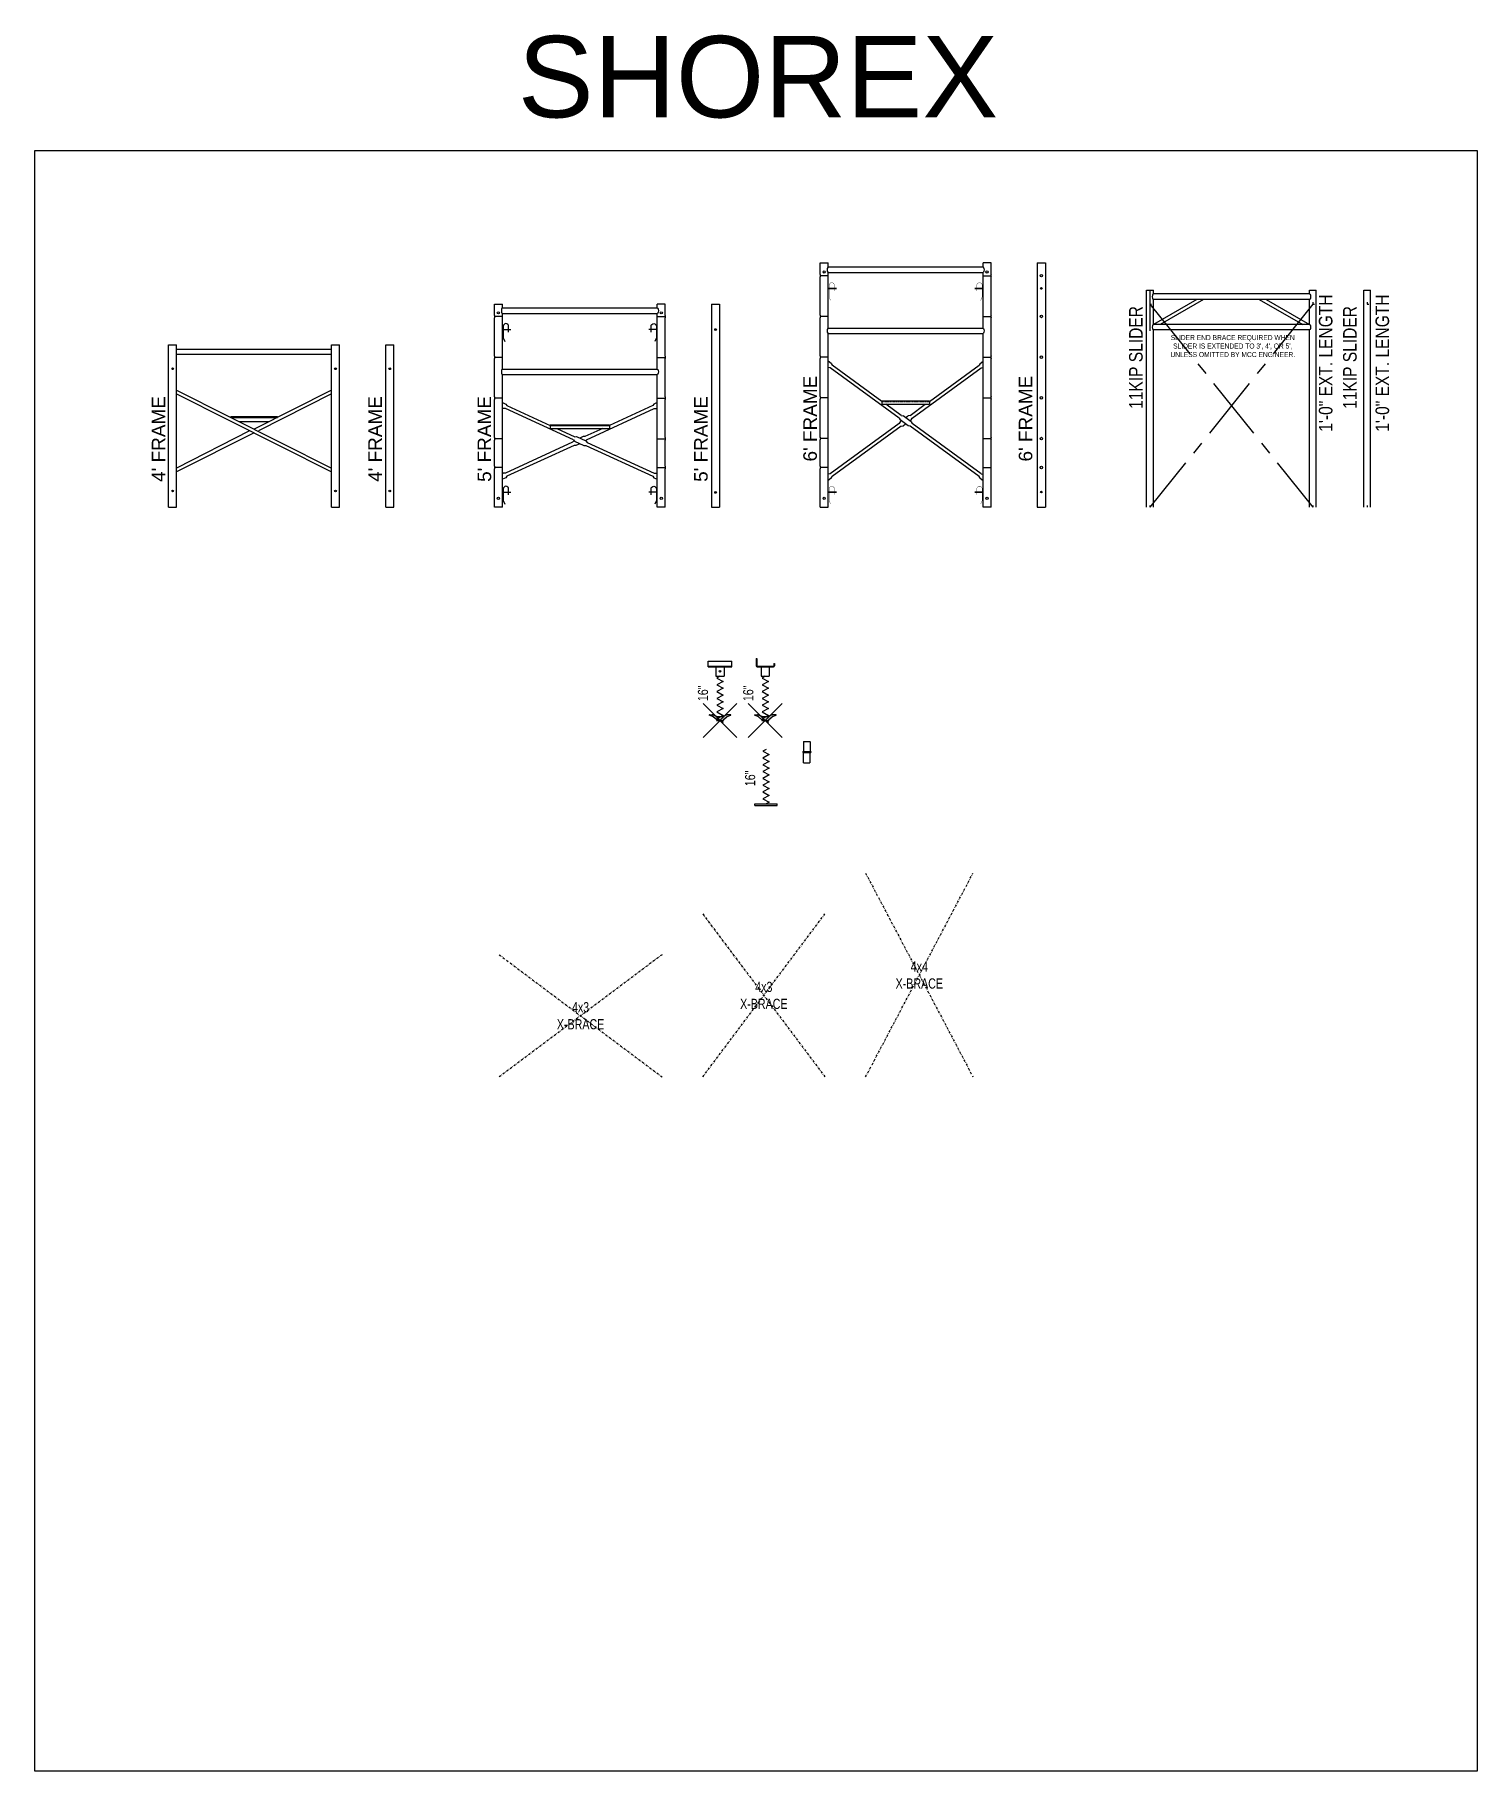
# Model space of a CAD drawing. Header units: inches. Extents: x 2832 to 8547, y -592 to 860.
# Drawn here: x 6928 to 7353, y 348 to 860 of the extents above; entities that cross this region are included whole.
import ezdxf

# ---------------------------------------------------------------- set-up
doc = ezdxf.new("R2010")
doc.units = ezdxf.units.IN
doc.header["$LTSCALE"] = 5
doc.header["$MEASUREMENT"] = 0
doc.header["$PDMODE"] = 3
doc.header["$PDSIZE"] = 5
for name, pattern in [('CENTER', [2, 1.25, -0.25, 0.25, -0.25]), ('DASHDOT', [1, 0.5, -0.25, 0, -0.25]), ('HIDDEN', [0.375, 0.25, -0.125])]:
    doc.linetypes.add(name, pattern=pattern)
doc.layers.add('BlueHidden', color=5, linetype='HIDDEN')
doc.layers.add('FORM', color=5, linetype='Continuous')
doc.layers.add('PAPER', color=50, linetype='Continuous', plot=False)
doc.styles.add('ARIAL Variable', font='arial.ttf', dxfattribs={"width": 0.75})
doc.styles.add('S', font='arial.ttf', dxfattribs={"height": 2})
doc.styles.add('VBA_txt', font='arial.ttf', dxfattribs={"height": 2})
doc.styles.add('VBA_txt_narrow', font='ARIALN.TTF', dxfattribs={"height": 2})
doc.dimstyles.new('outlines', dxfattribs={"dimscale": 0, "dimtxt": 2, "dimasz": 1.5, "dimexe": 1, "dimexo": 1, "dimgap": 0, "dimtad": 0, "dimdec": 4, "dimrnd": 0.125, "dimzin": 3, "dimdsep": 46, "dimlunit": 4, "dimtxsty": 'S', "dimblk": 'ARCHTICK', "dimcen": 0.0625, "dimclrd": 154, "dimclre": 153, "dimclrt": 154, "dimadec": 0, "dimazin": 0, "dimtfac": 1, "dimtdec": 4, "dimtofl": 0, "dimtmove": 0, "dimatfit": 3, "dimfxl": 1, "dimtolj": 1, "dimtzin": 0, "dimarcsym": 0})
doc.dimstyles.new('OUTLINES ANNO', dxfattribs={"dimtxt": 0.125, "dimasz": 0.125, "dimexe": 0.0625, "dimexo": 0.0625, "dimgap": 0, "dimtad": 0, "dimdec": 4, "dimrnd": 0.125, "dimzin": 3, "dimdsep": 46, "dimlunit": 4, "dimtxsty": 'ARIAL Variable', "dimblk": 'ARCHTICK', "dimcen": 0.03125, "dimclrd": 154, "dimclre": 153, "dimclrt": 154, "dimadec": 0, "dimazin": 0, "dimtfac": 1, "dimtdec": 4, "dimtofl": 0, "dimtmove": 0, "dimatfit": 3, "dimfxl": 1, "dimtolj": 1, "dimtzin": 0, "dimarcsym": 0})
doc.dimstyles.new('VBA_Dimstyle', dxfattribs={"dimtxt": 2, "dimasz": 1.5, "dimexe": 1, "dimexo": 1, "dimgap": 1, "dimtad": 0, "dimdec": 4, "dimrnd": 0.125, "dimzin": 3, "dimdsep": 46, "dimlunit": 4, "dimtxsty": 'VBA_txt', "dimblk": 'ARCHTICK', "dimcen": 0.09, "dimdle": 1, "dimclrd": 151, "dimclre": 150, "dimclrt": 150, "dimadec": 0, "dimazin": 0, "dimtfac": 1, "dimtdec": 4, "dimtofl": 0, "dimtmove": 0, "dimatfit": 3, "dimfxl": 1, "dimfrac": 1, "dimtolj": 1, "dimtzin": 0, "dimarcsym": 0})

msp = doc.modelspace()

# ---------------------------------------------------------------- texts
at = {"layer": 'BlueHidden', "linetype": 'ByBlock', "insert": (7070.40032, 859.61933), "char_height": 24, "attachment_point": 1, "style": 'VBA_txt'}
msp.add_mtext_dynamic_manual_height_columns('{\\C2;SHOREX}', width=120.3082356, gutter_width=10, heights=[0], dxfattribs=at)

# ---------------------------------------------------------------- blocks, each defined once
blk = doc.blocks.new('VBA_4FT_FRAME_11K_FV')
at = {"ltscale": 0.25}
for p, q in [((-1.19, 0), (-1.19, 47.88)), ((-1.19, 47.88), (1.19, 47.88)), ((1.19, 0), (1.19, 47.88)), ((1.19, 46.62), (46.81, 46.62)), ((46.81, 0), (46.81, 47.88)), ((46.81, 47.88), (49.19, 47.88)), ((49.19, 0), (49.19, 47.88)), ((1.19, 45.12), (46.81, 45.12)), ((1.19, 34.54), (46.81, 11.54)), ((1.19, 33.46), (46.81, 10.46)), ((46.81, 34.54), (24, 23.04)), ((46.81, 33.46), (25.35, 22.5)), ((17.13, 26.75), (30.87, 26.75)), ((17.13, 26.75), (17.13, 26.5)), ((17.13, 26.5), (30.87, 26.5)), ((30.87, 26.75), (30.87, 26.5)), ((22.65, 22.5), (1.19, 11.54)), ((24, 21.96), (1.19, 10.46)), ((19.61, 25.25), (28.39, 25.25)), ((-1.19, 0), (1.19, 0)), ((46.81, 0), (49.19, 0))]:
    blk.add_line(p, q, dxfattribs=at)
for centre in [(0, 40.81), (48, 40.81), (0, 4.81), (48, 4.81)]:
    blk.add_circle(centre, 0.25, dxfattribs=at)
at = {"insert": (-6.15, 7.5), "char_height": 4, "width": 48.25, "attachment_point": 1, "rotation": 90, "style": 'VBA_txt'}
blk.add_mtext("4' FRAME", dxfattribs=at)
blk = doc.blocks.new('VBA_4FT_FRAME_11K_SV')
at = {"ltscale": 0.25}
for p, q in [((-1.19, 0), (-1.19, 47.88)), ((-1.19, 47.88), (1.19, 47.88)), ((1.19, 0), (1.19, 47.88)), ((-1.19, 0), (1.19, 0))]:
    blk.add_line(p, q, dxfattribs=at)
for centre in [(0, 40.81), (0, 4.81)]:
    blk.add_circle(centre, 0.25, dxfattribs=at)
at = {"insert": (-6.34, 7.5), "char_height": 4, "width": 48.25, "attachment_point": 1, "rotation": 90, "style": 'VBA_txt'}
blk.add_mtext("4' FRAME", dxfattribs=at)
blk = doc.blocks.new('VBA_5FT_FRAME_11K_FV')
at = {"color": 0}
for p, q in [((-1.19, 59.87), (1.19, 59.87)), ((-1.19, 56.56), (-1.19, 59.87)), ((1.19, 58.75), (1.19, 59.87)), ((1.19, 58.75), (46.81, 58.75)), ((1.19, 57.12), (46.81, 57.12)), ((1.19, 40.75), (1.19, 57.12)), ((46.81, 58.75), (46.81, 59.87)), ((49.19, 59.87), (46.81, 59.87)), ((46.81, 40.75), (46.81, 57.12)), ((49.19, 56.56), (49.19, 59.87)), ((-1.19, 44.56), (-1.19, 55.81)), ((1.19, 56.19), (-1.13, 56.19)), ((46.81, 56.19), (49.13, 56.19)), ((49.19, 44.56), (49.19, 55.81)), ((-1.19, 32.56), (-1.19, 43.81)), ((1.19, 44.19), (-1.13, 44.19)), ((46.81, 44.19), (49.13, 44.19)), ((49.19, 32.56), (49.19, 43.81)), ((1.19, 40.75), (46.81, 40.75)), ((1.19, 39.12), (46.81, 39.12)), ((1.19, 0), (1.19, 39.12)), ((46.81, 0), (46.81, 39.12)), ((-1.19, 20.56), (-1.19, 31.81)), ((1.19, 32.19), (-1.13, 32.19)), ((46.81, 32.19), (49.13, 32.19)), ((49.19, 20.56), (49.19, 31.81)), ((15.28, 24.26), (15.28, 23.26)), ((15.28, 24.26), (32.72, 24.26)), ((15.28, 24.14), (32.72, 24.14)), ((15.28, 23.26), (32.72, 23.26)), ((32.72, 24.26), (32.72, 23.26)), ((-1.19, 12.13), (-1.19, 19.81)), ((1.19, 20.19), (-1.13, 20.19)), ((46.81, 20.19), (49.13, 20.19)), ((49.19, 12.13), (49.19, 19.81)), ((-1.19, 0), (-1.19, 11.38)), ((1.19, 11.75), (-1.13, 11.75)), ((46.81, 11.75), (49.13, 11.75)), ((49.19, 0), (49.19, 11.38)), ((1.19, 0), (-1.19, 0)), ((49.19, 0), (46.81, 0))]:
    blk.add_line(p, q, dxfattribs=at)
for points in [[(1.19, 52.44), (3.69, 52.44)], [(46.81, 52.44), (44.31, 52.44)], [(1.19, 30.9), (2.18, 30.44), (2.53, 30.01), (15.28, 24.14)], [(46.81, 30.9), (45.82, 30.44), (45.47, 30.01), (32.72, 24.14)], [(22.09, 19.9), (2.11, 29.1), (1.55, 29.08), (1.19, 29.25)], [(25.7, 19.62), (25.93, 19.91), (45.89, 29.1), (46.45, 29.08), (46.81, 29.25)], [(17.18, 23.26), (22.5, 20.81), (23.06, 20.83), (25.79, 19.58), (26.14, 19.14), (45.89, 10.05), (46.45, 10.07), (46.81, 9.9)], [(30.82, 23.26), (25.51, 20.82), (24.96, 20.84), (24, 20.4)], [(22.31, 19.62), (22.23, 19.59), (21.88, 19.15), (2.11, 10.05), (1.55, 10.07), (1.19, 9.9)], [(24, 18.75), (22.86, 18.22), (22.3, 18.24), (2.53, 9.14), (2.18, 8.71), (1.19, 8.25)], [(22.09, 19.9), (22.44, 19.47), (25.16, 18.21), (25.72, 18.23), (45.47, 9.14), (45.82, 8.71), (46.81, 8.25)], [(1.19, 4.5), (3.69, 4.5)], [(46.81, 4.5), (44.31, 4.5)]]:
    blk.add_lwpolyline(points, dxfattribs=at)
for points in [[(3.02, 51.63), (3.02, 53.34, 1), (1.44, 53.34), (1.44, 49.94), (1.88, 48.89)], [(44.98, 51.63), (44.98, 53.34, -1), (46.56, 53.34), (46.56, 49.94), (46.12, 48.89)], [(3.02, 3.69), (3.02, 5.4, 1), (1.44, 5.4), (1.44, 2), (1.88, 0.95)], [(44.98, 3.69), (44.98, 5.4, -1), (46.56, 5.4), (46.56, 2), (46.12, 0.95)]]:
    blk.add_lwpolyline(points, format="xyb", dxfattribs=at)
for centre in [(-0.01, 57.31), (47.99, 57.31), (-0.01, 2.62), (47.99, 2.62)]:
    blk.add_circle(centre, 0.335, dxfattribs=at)
at = {"color": 0, "extrusion": (0, 0, -1)}
for centre, major_axis, ratio in [((-1.19, 56.19), (0, 0.375), 0.162041), ((46.81, 57.94), (0, 0.812), 0.395661), ((-1.19, 44.19), (0, 0.375), 0.162041), ((46.81, 39.94), (0, 0.812), 0.395661), ((-1.19, 32.19), (0, 0.375), 0.162041), ((-1.19, 20.19), (0, 0.375), 0.162041), ((-1.19, 11.75), (0, 0.375), 0.162041)]:
    blk.add_ellipse(centre, major_axis=major_axis, ratio=ratio, start_param=0, end_param=3.141593, dxfattribs=at)
at = {"color": 0}
for centre, major_axis, ratio in [((1.19, 57.94), (0, 0.812), 0.395661), ((49.19, 56.19), (0, 0.375), 0.162041), ((49.19, 44.19), (0, 0.375), 0.162041), ((1.19, 39.94), (0, 0.812), 0.395661), ((49.19, 32.19), (0, 0.375), 0.162041), ((49.19, 20.19), (0, 0.375), 0.162041), ((49.19, 11.75), (0, 0.375), 0.162041)]:
    blk.add_ellipse(centre, major_axis=major_axis, ratio=ratio, start_param=0, end_param=3.141593, dxfattribs=at)
at = {"color": 0, "insert": (-6.13, 7.5), "char_height": 4, "width": 48.25, "attachment_point": 1, "rotation": 90, "style": 'VBA_txt'}
blk.add_mtext("5' FRAME", dxfattribs=at)
blk = doc.blocks.new('VBA_5FT_FRAME_11K_SV')
at = {"color": 0, "ltscale": 0.25}
for p, q in [((-1.19, 59.88), (-1.19, 0)), ((-1.19, 59.88), (1.19, 59.88)), ((1.19, 59.88), (1.19, 0)), ((-1.19, 0), (1.19, 0))]:
    blk.add_line(p, q, dxfattribs=at)
for centre in [(0, 52.38), (0, 4.38)]:
    blk.add_circle(centre, 0.25, dxfattribs=at)
at = {"color": 0, "insert": (-6.34, 7.5), "char_height": 4, "width": 48.25, "attachment_point": 1, "rotation": 90, "style": 'VBA_txt'}
blk.add_mtext("5' FRAME", dxfattribs=at)
blk = doc.blocks.new('VBA_6FT_FRAME_11K_FV')
at = {"color": 0}
for p, q in [((-1.19, 68.62), (-1.19, 72)), ((-1.19, 72), (1.19, 72)), ((1.19, 70.81), (1.19, 72)), ((46.81, 70.81), (46.81, 72)), ((49.19, 72), (46.81, 72)), ((49.19, 68.62), (49.19, 72)), ((-1.19, 56.62), (-1.19, 67.87)), ((1.19, 68.25), (-1.13, 68.25)), ((1.19, 70.81), (46.81, 70.81)), ((1.19, 52.81), (1.19, 69.19)), ((1.19, 69.19), (46.81, 69.19)), ((46.81, 52.81), (46.81, 69.19)), ((46.81, 68.25), (49.13, 68.25)), ((49.19, 56.62), (49.19, 67.87)), ((-1.19, 44.62), (-1.19, 55.87)), ((1.19, 56.25), (-1.13, 56.25)), ((1.19, 52.81), (46.81, 52.81)), ((1.19, 0), (1.19, 51.19)), ((1.19, 51.19), (46.81, 51.19)), ((46.81, 56.25), (49.13, 56.25)), ((46.81, 0), (46.81, 51.19)), ((49.19, 44.62), (49.19, 55.87)), ((-1.19, 32.62), (-1.19, 43.87)), ((1.19, 44.25), (-1.13, 44.25)), ((2.07, 42.42), (1.19, 43.06)), ((1.74, 41.11), (1.19, 41.2)), ((22.09, 26.27), (1.74, 41.11)), ((2.07, 42.42), (2.33, 41.92)), ((17, 31.22), (2.33, 41.92)), ((25.91, 26.27), (46.26, 41.11)), ((31, 31.22), (45.67, 41.92)), ((45.93, 42.42), (45.67, 41.92)), ((45.93, 42.42), (46.81, 43.06)), ((46.26, 41.11), (46.81, 41.2)), ((46.81, 44.25), (49.13, 44.25)), ((49.19, 32.62), (49.19, 43.87)), ((-1.19, 20.62), (-1.19, 31.87)), ((1.19, 32.25), (-1.13, 32.25)), ((17, 31.35), (17, 30.35)), ((17, 31.35), (31, 31.35)), ((31, 31.35), (31, 30.35)), ((46.81, 32.25), (49.13, 32.25)), ((49.19, 20.62), (49.19, 31.87)), ((17, 30.35), (31, 30.35)), ((22.68, 27.08), (18.2, 30.35)), ((22.09, 26.27), (22.35, 25.78)), ((24.77, 24.01), (22.35, 25.78)), ((22.68, 27.08), (23.23, 26.99)), ((25.65, 25.22), (23.23, 26.99)), ((24, 26.43), (24.77, 26.99)), ((25.32, 27.08), (24.77, 26.99)), ((25.27, 25.5), (25.65, 25.78)), ((25.32, 27.08), (29.8, 30.35)), ((25.65, 25.78), (25.91, 26.27)), ((22.09, 24.73), (1.74, 9.89)), ((22.68, 23.92), (2.33, 9.08)), ((22.35, 25.22), (22.09, 24.73)), ((22.35, 25.22), (22.73, 25.5)), ((22.68, 23.92), (23.23, 24.01)), ((23.23, 24.01), (24, 24.57)), ((25.32, 23.92), (24.77, 24.01)), ((45.67, 9.08), (25.32, 23.92)), ((25.65, 25.22), (25.91, 24.73)), ((46.26, 9.89), (25.91, 24.73)), ((-1.19, 12.12), (-1.19, 19.87)), ((1.19, 20.25), (-1.13, 20.25)), ((46.81, 20.25), (49.13, 20.25)), ((49.19, 12.12), (49.19, 19.87)), ((-1.19, 0), (-1.19, 11.37)), ((1.19, 11.75), (-1.13, 11.75)), ((46.81, 11.75), (49.13, 11.75)), ((49.19, 0), (49.19, 11.37)), ((1.74, 9.89), (1.19, 9.8)), ((2.07, 8.58), (1.19, 7.94)), ((2.07, 8.58), (2.33, 9.08)), ((45.93, 8.58), (45.67, 9.08)), ((45.93, 8.58), (46.81, 7.94)), ((46.26, 9.89), (46.81, 9.8)), ((-1.19, 0), (1.19, 0)), ((49.19, 0), (46.81, 0))]:
    blk.add_line(p, q, dxfattribs=at)
at = {"color": 0, "linetype": 'HIDDEN', "ltscale": 0.25}
blk.add_line((17, 31.22), (31, 31.22), dxfattribs=at)
at = {"color": 0, "const_width": 0.5}
for points in [[(1.19, 64.5), (3.69, 64.5)], [(46.81, 64.5), (44.31, 64.5)], [(1.19, 4.5), (3.69, 4.5)], [(46.81, 4.5), (44.31, 4.5)]]:
    blk.add_lwpolyline(points, dxfattribs=at)
at = {"color": 0, "const_width": 0.1}
for points in [[(3.02, 63.69), (3.02, 65.4, 1), (1.44, 65.4), (1.44, 62), (1.88, 60.95)], [(44.98, 63.69), (44.98, 65.4, -1), (46.56, 65.4), (46.56, 62), (46.12, 60.95)], [(3.02, 3.69), (3.02, 5.4, 1), (1.44, 5.4), (1.44, 2), (1.88, 0.95)], [(44.98, 3.69), (44.98, 5.4, -1), (46.56, 5.4), (46.56, 2), (46.12, 0.95)]]:
    blk.add_lwpolyline(points, format="xyb", dxfattribs=at)
at = {"color": 0}
for centre in [(-0.01, 69.37), (47.99, 69.37), (-0.01, 2.62), (47.99, 2.62)]:
    blk.add_circle(centre, 0.335, dxfattribs=at)
at = {"color": 0, "extrusion": (0, 0, -1)}
for centre, major_axis, ratio in [((-1.19, 68.25), (0, 0.375), 0.162041), ((46.81, 70), (0, 0.812), 0.395661), ((-1.19, 56.25), (0, 0.375), 0.162041), ((46.81, 52), (0, 0.812), 0.395661), ((-1.19, 44.25), (0, 0.375), 0.162041), ((-1.19, 32.25), (0, 0.375), 0.162041), ((-1.19, 20.25), (0, 0.375), 0.162041), ((-1.19, 11.75), (0, 0.375), 0.162041)]:
    blk.add_ellipse(centre, major_axis=major_axis, ratio=ratio, start_param=0, end_param=3.141593, dxfattribs=at)
at = {"color": 0}
for centre, major_axis, ratio, start_param, end_param in [((1.19, 70), (0, 0.812), 0.395661, 0, 3.141593), ((49.19, 68.25), (0, 0.375), 0.162041, 0, 3.141593), ((49.19, 56.25), (0, 0.375), 0.162041, 0, 3.141593), ((1.19, 52), (0, 0.812), 0.395661, 0, 3.141593), ((49.19, 44.25), (0, 0.375), 0.162041, 0, 3.141593), ((49.19, 32.25), (0, 0.375), 0.162041, 0, 3.141593), ((49.19, 20.25), (0, 0.375), 0.162041, 0, 3.141593), ((49.19, 11.75), (0, -0.375), 0.162041, 3.141593, 6.283185)]:
    blk.add_ellipse(centre, major_axis=major_axis, ratio=ratio, start_param=start_param, end_param=end_param, dxfattribs=at)
at = {"color": 0, "insert": (-6.15, 13.5), "char_height": 4, "width": 48.25, "attachment_point": 1, "rotation": 90, "style": 'VBA_txt'}
blk.add_mtext("6' FRAME", dxfattribs=at)
blk = doc.blocks.new('VBA_6FT_FRAME_11K_SV')
at = {"ltscale": 0.25}
h = blk.add_hatch(color=0, dxfattribs=at)
edge = h.paths.add_edge_path()
edge.add_arc((0, 64.5), 0.25, 0, 360)
h = blk.add_hatch(color=0, dxfattribs=at)
edge = h.paths.add_edge_path()
edge.add_arc((0, 4.5), 0.25, 0, 360)
at = {"color": 0, "ltscale": 0.25}
for p, q in [((-1.19, 72), (-1.19, 0)), ((-1.19, 72), (1.19, 72)), ((1.19, 72), (1.19, 0)), ((-1.19, 0), (1.19, 0))]:
    blk.add_line(p, q, dxfattribs=at)
for centre, radius in [((0, 68.25), 0.375), ((0, 64.5), 0.25), ((0, 56.25), 0.375), ((0, 44.25), 0.375), ((0, 32.25), 0.375), ((0, 20.25), 0.375), ((0, 11.75), 0.375), ((0, 4.5), 0.25)]:
    blk.add_circle(centre, radius, dxfattribs=at)
at = {"color": 0, "insert": (-6.67, 13.5), "char_height": 4, "width": 48.25, "attachment_point": 1, "rotation": 90, "style": 'VBA_txt'}
blk.add_mtext("6' FRAME", dxfattribs=at)
blk = doc.blocks.new('*D730')
at = {"layer": 'DEFPOINTS', "color": 0, "transparency": 16777216}
for p in [(-8.79, 12), (0, 12), (0, -52)]:
    blk.add_point(p, dxfattribs=at)
at = {"layer": 'PAPER', "color": 2, "transparency": 16777216, "insert": (-8.79, -19.54), "char_height": 0.0625, "attachment_point": 5, "rotation": 90, "style": 'ARIAL Variable'}
blk.add_mtext('\\A1;{\\H0.1875x;5\'-4"}', dxfattribs=at)
blk = doc.blocks.new('_None')
blk = doc.blocks.new('*D749')
at = {"layer": 'DEFPOINTS', "color": 0, "transparency": 16777216}
for p in [(-1, 12), (50.52, 12), (0, 0)]:
    blk.add_point(p, dxfattribs=at)
at = {"layer": 'PAPER', "transparency": 16777216, "insert": (50.52, 6), "char_height": 2, "attachment_point": 5, "rotation": 90, "style": 'ARIAL Variable'}
blk.add_mtext('\\A1;{\\H0.0078125x;\\W0.55;1\'-0"\\H24x; }', dxfattribs=at)
blk = doc.blocks.new('*D751')
at = {"layer": 'DEFPOINTS', "color": 0, "transparency": 16777216}
for p in [(1, 12), (0, 0), (1.64, 0)]:
    blk.add_point(p, dxfattribs=at)
at = {"layer": 'PAPER', "color": 2, "transparency": 16777216, "insert": (1.64, 6), "char_height": 0.125, "attachment_point": 5, "rotation": 90, "style": 'ARIAL Variable'}
blk.add_mtext('\\A1;1\'-0"', dxfattribs=at)
blk = doc.blocks.new('_ARCHTICK')
at = {"color": 0, "linetype": 'ByBlock', "ltscale": 0.25, "const_width": 0.15}
blk.add_lwpolyline([(-0.5, -0.5), (0.5, 0.5)], dxfattribs=at)
blk = doc.blocks.new('VBA_FRAME_COUPLER')
at = {"color": 0, "ltscale": 0.25}
for p, q in [((-1.1875, 0.25), (1.1875, 0.25)), ((-1.1875, 0.25), (-1.1875, 0)), ((-1.1875, 0), (1.1875, 0)), ((1.1875, 0.25), (1.1875, 0))]:
    blk.add_line(p, q, dxfattribs=at)
at = {"color": 7, "linetype": 'HIDDEN', "ltscale": 0.1}
for p, q in [((-1, 3.25), (1, 3.25)), ((-1, 3.25), (-1, 0.25)), ((1, 3.25), (1, 0.25)), ((-1, -3), (-1, 0)), ((-1, -3), (1, -3)), ((1, -3), (1, 0))]:
    blk.add_line(p, q, dxfattribs=at)
blk = doc.blocks.new('*D781')
at = {"layer": 'DEFPOINTS', "color": 0, "transparency": 16777216}
for p in [(0, 0), (-4.69, 0), (0, -16)]:
    blk.add_point(p, dxfattribs=at)
at = {"color": 5, "transparency": 16777216, "insert": (-4.69, -8), "char_height": 2, "attachment_point": 5, "rotation": 90, "style": 'VBA_txt'}
blk.add_mtext('\\A1;{\\H1.5x;\\W0.75;16"}', dxfattribs=at)
blk = doc.blocks.new('*U746')
at = {"color": 0, "linetype": 'DASHDOT', "ltscale": 0.25}
for points in [[(0, 0), (36, 48)], [(0, 48), (36, 0)]]:
    blk.add_lwpolyline(points, dxfattribs=at)
at = {"color": 0, "transparency": 33554585, "insert": (18, 24), "char_height": 3, "attachment_point": 5, "style": 'ARIAL Variable'}
blk.add_mtext_dynamic_manual_height_columns('4x3\\PX-BRACE', width=19.77, gutter_width=0.625, heights=[0], dxfattribs=at)
blk = doc.blocks.new('*U747')
at = {"color": 0, "linetype": 'DASHDOT', "ltscale": 0.25}
for points in [[(0, 0), (31.625, 60)], [(0, 60), (31.625, 0)]]:
    blk.add_lwpolyline(points, dxfattribs=at)
at = {"color": 0, "transparency": 33554585, "insert": (15.8125, 30), "char_height": 3, "attachment_point": 5, "style": 'ARIAL Variable'}
blk.add_mtext_dynamic_manual_height_columns('4x4\\PX-BRACE', width=19.770044, gutter_width=0.625, heights=[0], dxfattribs=at)
blk = doc.blocks.new('*U783')
at = {"color": 0, "linetype": 'DASHDOT', "ltscale": 0.25}
for p, q in [((48, 36), (0, 0)), ((0, 36), (48, 0))]:
    blk.add_line(p, q, dxfattribs=at)
at = {"color": 0, "transparency": 33554585, "insert": (24, 18), "char_height": 3, "attachment_point": 5, "style": 'ARIAL Variable'}
blk.add_mtext_dynamic_manual_height_columns('4x3\\PX-BRACE', width=19.77, gutter_width=0.625, heights=[0], dxfattribs=at)
blk = doc.blocks.new('*D761')
at = {"layer": 'DEFPOINTS', "color": 0, "transparency": 16777216}
for p in [(-3.5, 16.01), (-1.02, 0), (-5, 0)]:
    blk.add_point(p, dxfattribs=at)
at = {"color": 5, "transparency": 16777216, "insert": (-5, 8.01), "char_height": 2, "attachment_point": 5, "rotation": 90, "style": 'VBA_txt'}
blk.add_mtext('\\A1;{\\H1.5x;\\W0.75;16"}', dxfattribs=at)
blk = doc.blocks.new('*D771')
at = {"layer": 'DEFPOINTS', "color": 0, "transparency": 16777216}
for p in [(-2.38, 16.01), (-1.02, 0), (-5, 0)]:
    blk.add_point(p, dxfattribs=at)
at = {"color": 5, "transparency": 16777216, "insert": (-5, 8.01), "char_height": 2, "attachment_point": 5, "rotation": 90, "style": 'VBA_txt'}
blk.add_mtext('\\A1;{\\H1.5x;\\W0.75;16"}', dxfattribs=at)
blk = doc.blocks.new('*U748')
at = {"color": 0, "ltscale": 0.25}
for p, q in [((-1, -52), (-1, 12)), ((-1, 12), (1, 12)), ((-1, 12), (1, 12)), ((-1, 12), (1, 12)), ((1, 10.875), (1, 12)), ((47, 10.875), (1, 10.875)), ((47, 12), (49, 12)), ((47, 10.875), (47, 12)), ((49, -52), (49, 12)), ((0, 8.40907), (0, 7.875)), ((0, 7.875), (0.5, 7.875)), ((13.77387, 9.25), (1, 1.875)), ((47, 9.25), (1, 9.25)), ((1, 1.875), (1, 9.25)), ((15.77387, 9.25), (3, 1.875)), ((32.22613, 9.25), (45, 1.875)), ((34.22613, 9.25), (47, 1.875)), ((47, 1.875), (47, 9.25)), ((48, 8.40907), (48, 7.875)), ((48, 7.875), (48.5, 7.875)), ((47, 1.875), (1, 1.875)), ((1, -52), (1, 0.25)), ((47, 0.25), (1, 0.25)), ((47, -52), (47, 0.25)), ((0, -51.45211), (0, -52)), ((48, -51.45211), (48, -52))]:
    blk.add_line(p, q, dxfattribs=at)
at = {"color": 0, "linetype": 'CENTER', "ltscale": 3}
for p, q in [((48, 7.875), (0, -52)), ((0, 7.875), (48, -52))]:
    blk.add_line(p, q, dxfattribs=at)
at = {"color": 0}
for centre in [(1, 10.0625), (1, 1.0625)]:
    blk.add_ellipse(centre, major_axis=(0, 0.8125), ratio=0.395661041, start_param=0, end_param=3.141592654, dxfattribs=at)
at = {"color": 0, "extrusion": (0, 0, -1)}
for centre in [(47, 10.0625), (47, 1.0625)]:
    blk.add_ellipse(centre, major_axis=(0, 0.8125), ratio=0.395661041, start_param=0, end_param=3.141592654, dxfattribs=at)
at = {"layer": 'PAPER', "color": 0}
blk.add_line((0, 12), (0, 0), dxfattribs=at)
at = {"color": 0, "insert": (49.7659, -31), "char_height": 4, "attachment_point": 1, "rotation": 90, "style": 'VBA_txt_narrow'}
blk.add_mtext_dynamic_manual_height_columns('\\pxt3; 1\'-0" EXT. LENGTH', width=41.3757639, gutter_width=0.625, heights=[0], dxfattribs=at)
at = {"color": 0, "insert": (-6.15102, -23), "char_height": 4, "width": 41.5270577, "attachment_point": 1, "rotation": 90, "style": 'VBA_txt_narrow'}
blk.add_mtext('11KIP SLIDER', dxfattribs=at)
at = {"color": 0, "insert": (9.63967, -1.23008), "char_height": 1.5, "attachment_point": 1, "style": 'ARIAL Variable'}
blk.add_mtext_dynamic_manual_height_columns("\\pxqc;SLIDER END BRACE REQUIRED WHEN SLIDER IS EXTENDED TO 3', 4', OR 5', UNLESS OMITTED BY MCC ENGINEER.", width=29.5229924, gutter_width=0.625, heights=[0], dxfattribs=at)
at = {"layer": 'PAPER', "color": 0}
for base, p1, p2, text, override, picture, middle, dimtype in [((-8.79129, 12), (0, -52), (0, 12), '{\\H0.1875x;<>}', {"dimtxt": 0.0625, "dimtxsty": 'ARIAL Variable', "dimblk1": 'None', "dimblk2": 'None', "dimsah": 1, "dimse1": 1, "dimse2": 1, "dimsd1": 1, "dimsd2": 1, "dimclrd": 2, "dimclre": 256, "dimclrt": 2, "dimlwd": 0}, '*D730', (-8.79129, -19.54178), 128), ((50.51962, 12), (0, 0), (-1, 12), '{\\H0.0078125x;\\W0.55;<>\\H24x; }', {"dimscale": 1, "dimjust": 2, "dimtoh": 1, "dimtxsty": 'ARIAL Variable', "dimblk1": 'None', "dimblk2": 'None', "dimsah": 1, "dimse1": 1, "dimse2": 1, "dimsd1": 1, "dimsd2": 1, "dimclrd": 256, "dimclrt": 256}, '*D749', (50.51962, 6), 160)]:
    dim = blk.add_linear_dim(base=base, p1=p1, p2=p2, angle=90, text=text, dimstyle='outlines', override=override, dxfattribs=at)
    dim.commit()
    dim.dimension.update_dxf_attribs({"geometry": picture, "text_midpoint": middle, "dimtype": dimtype})
blk = doc.blocks.new('*U750')
at = {"color": 0, "ltscale": 0.25}
for p, q in [((-1, -52), (-1, 12)), ((-1, 12), (1, 12)), ((-1, 12), (1, 12)), ((-1, 12), (1, 12)), ((1, -52), (1, 12)), ((0, 8.40907), (0, 7.875)), ((0, 7.875), (0.5, 7.875)), ((0, -51.45211), (0, -52))]:
    blk.add_line(p, q, dxfattribs=at)
at = {"color": 0, "insert": (2.46602, -31), "char_height": 4, "attachment_point": 1, "rotation": 90, "style": 'VBA_txt_narrow'}
blk.add_mtext_dynamic_manual_height_columns('\\pxt3; 1\'-0" EXT. LENGTH', width=42.3477653, gutter_width=0.625, heights=[0], dxfattribs=at)
at = {"color": 0, "insert": (-7.09472, -23), "char_height": 4, "width": 30.8239922, "attachment_point": 1, "rotation": 90, "style": 'VBA_txt_narrow'}
blk.add_mtext('11KIP SLIDER', dxfattribs=at)
at = {"layer": 'PAPER'}
dim = blk.add_linear_dim(base=(1.63645, 0), p1=(1, 12), p2=(0, 0), angle=90, dimstyle='OUTLINES ANNO', override={"dimse1": 1, "dimse2": 1, "dimsd1": 1, "dimsd2": 1, "dimclrt": 2}, dxfattribs=at)
dim.commit()
dim.dimension.update_dxf_attribs({"geometry": '*D751', "text_midpoint": (1.63645, 6)})
blk = doc.blocks.new('*U780')
at = {"color": 0, "ltscale": 0.25}
for p, q in [((0, 0.5), (-0.95, 0)), ((-0.95, 0), (0.95, -1)), ((0.95, -1), (-0.95, -2)), ((-0.95, -2), (0.95, -3)), ((0.95, -3), (-0.95, -4)), ((-0.95, -4), (0.95, -5)), ((0.95, -5), (-0.95, -6)), ((-0.95, -6), (0.95, -7)), ((0.95, -7), (-0.95, -8)), ((-0.95, -8), (0.95, -9)), ((0.95, -9), (-0.95, -10)), ((-0.95, -10), (0.95, -11)), ((0.95, -11), (-0.95, -12)), ((-0.95, -12), (0.95, -13)), ((0.95, -13), (-0.95, -14)), ((-0.95, -14), (0.95, -15)), ((0.95, -15), (0, -15.5)), ((-3.3125, -16), (-3.3125, -15.5)), ((-3.3125, -15.5), (3.3125, -15.5)), ((-3.3125, -16), (3.3125, -16)), ((3.3125, -16), (3.3125, -15.5))]:
    blk.add_line(p, q, dxfattribs=at)
at = {"color": 0}
dim = blk.add_linear_dim(base=(-4.69282, 0), p1=(0, -16), p2=(0, 0), angle=90, text='{\\H1.5x;\\W0.75;<>}', dimstyle='outlines', override={"dimscale": 1, "dimtxt": 3, "dimlunit": 5, "dimpost": '"', "dimtxsty": 'VBA_txt', "dimblk1": 'None', "dimblk2": 'None', "dimsah": 1, "dimse1": 1, "dimse2": 1, "dimsd1": 1, "dimsd2": 1, "dimclrt": 5, "dimtmove": 2}, dxfattribs=at)
dim.commit()
dim.dimension.update_dxf_attribs({"geometry": '*D781', "text_midpoint": (-4.69282, -8)})
blk = doc.blocks.new('*U760')
h = blk.add_hatch(color=0)
h.dxf.hatch_style = 1
edge = h.paths.add_edge_path()
edge.add_line((-0.75, 1.1927), (-2.0678, 1.6655))
edge.add_ellipse((-2.2366, 1.1949), major_axis=(-0.3536, 0.3536), ratio=1, start_angle=295.26311, end_angle=318.663085)
edge.add_line((-2.2686, 1.6939), (-3.1365, 1.6383))
edge.add_ellipse((-3.137, 1.5785), major_axis=(-0.0423, -0.0423), ratio=1, start_angle=224.518312, end_angle=360.724978)
edge.add_line((-3.1788, 1.5357), (-2.0981, 1.1797))
edge.add_ellipse((-2.3196, 0.7262), major_axis=(-0.3536, -0.3536), ratio=1, start_angle=183.366461, end_angle=206.766436, ccw=False)
edge.add_line((-1.9874, 1.0999), (-0.9767, 0.2015))
edge.add_line((-0.9767, 0.2015), (-1.0227, 0))
edge.add_line((-1.0227, 0), (1.0227, 0))
edge.add_line((1.0227, 0), (0.9767, 0.2015))
edge.add_line((0.9767, 0.2015), (2.0387, 1.1455))
edge.add_ellipse((2.3196, 0.7262), major_axis=(-0.3536, 0.3536), ratio=1, start_angle=333.233564, end_angle=356.633539, ccw=False)
edge.add_line((2.1632, 1.2011), (3.1788, 1.5357))
edge.add_ellipse((3.137, 1.5785), major_axis=(-0.0423, 0.0423), ratio=1, start_angle=179.275022, end_angle=315.481688)
edge.add_line((3.1365, 1.6383), (2.2686, 1.6939))
edge.add_ellipse((2.2366, 1.1949), major_axis=(-0.3536, -0.3536), ratio=1, start_angle=221.336915, end_angle=244.73689)
edge.add_line((2.0678, 1.6655), (0.75, 1.1927))
edge.add_line((0.75, 1.1927), (-0.75, 1.1927))
at = {"ltscale": 0.25}
for p, q in [((-3.5, 17.513), (3.5, 17.513)), ((-3.5, 15.8255), (-3.5, 17.513)), ((-3.5, 15.8255), (3.5, 15.8255)), ((-1.1875, 16.013), (-1.1875, 13.013)), ((1.1875, 16.013), (1.1875, 13.013)), ((3.5, 15.8255), (3.5, 17.513)), ((-1.1875, 13.013), (1.1875, 13.013)), ((0, 13.013), (-0.951, 12.5125)), ((-0.951, 12.5125), (0.951, 11.5115)), ((0.951, 11.5115), (-0.951, 10.5105)), ((-0.951, 10.5105), (0.951, 9.5095)), ((0.951, 9.5095), (-0.951, 8.5085)), ((-0.951, 8.5085), (0.951, 7.5075)), ((0.951, 7.5075), (-0.951, 6.5065)), ((-0.951, 6.5065), (0.951, 5.5055)), ((0.951, 5.5055), (-0.951, 4.5045)), ((-0.951, 4.5045), (0.951, 3.5035)), ((0.951, 3.5035), (-0.951, 2.5025)), ((-0.951, 2.5025), (0.951, 1.5015)), ((0.951, 1.5015), (-0.951, 0.5005)), ((-0.951, 0.5005), (0.951, -0.5005))]:
    blk.add_line(p, q, dxfattribs=at)
blk.add_line((-3.5, 16.013), (3.5, 16.013))
at = {"color": 0}
for p, q in [((-2.1632, 1.2011), (-3.1788, 1.5357)), ((-3.1365, 1.6383), (-2.2686, 1.6939)), ((-2.0678, 1.6655), (-0.75, 1.1927)), ((-0.9767, 0.2015), (-1.9874, 1.0999)), ((-0.9767, 0.2015), (-1.0227, 0)), ((-1.0227, 0), (1.0227, 0)), ((-0.75, 1.1927), (0.75, 1.1927)), ((2.0678, 1.6655), (0.75, 1.1927)), ((0.9767, 0.2015), (1.9874, 1.0999)), ((0.9767, 0.2015), (1.0227, 0)), ((2.1632, 1.2011), (3.1788, 1.5357)), ((3.1365, 1.6383), (2.2686, 1.6939))]:
    blk.add_line(p, q, dxfattribs=at)
at = {"ltscale": 0.25}
blk.add_circle((0, 14.513), 0.25, dxfattribs=at)
at = {"color": 0}
for centre, major_axis, start_param, end_param in [((-3.137, 1.5785), (-0.0423, -0.0423), 3.91858378, 6.29583856), ((-2.2366, 1.1949), (-0.3536, 0.3536), 5.15331343, 5.56172004), ((-2.3196, 0.7262), (-0.3536, -0.3536), 3.20034848, 3.60875509), ((2.3196, 0.7262), (-0.3536, 0.3536), 5.81602287, 6.22442948), ((2.2366, 1.1949), (-0.3536, -0.3536), 3.86305792, 4.27146453), ((3.137, 1.5785), (-0.0423, 0.0423), 3.1289394, 5.50619418)]:
    blk.add_ellipse(centre, major_axis=major_axis, ratio=1, start_param=start_param, end_param=end_param, dxfattribs=at)
blk.add_point((0, 0))
at = {"color": 5}
dim = blk.add_linear_dim(base=(-5, 0), p1=(-3.5, 16.013), p2=(-1.0227, 0), angle=90, text='{\\H1.5x;\\W0.75;<>}', dimstyle='VBA_Dimstyle', override={"dimtxt": 3, "dimasz": 0, "dimgap": 0, "dimdec": 3, "dimlunit": 5, "dimpost": '"', "dimblk1": 'None', "dimblk2": 'None', "dimsah": 1, "dimse1": 1, "dimse2": 1, "dimsd1": 1, "dimsd2": 1, "dimclrt": 5, "dimtofl": 1, "dimtmove": 2, "dimfrac": 0}, dxfattribs=at)
dim.commit()
dim.dimension.update_dxf_attribs({"geometry": '*D761', "text_midpoint": (-5, 8.0065)})
blk = doc.blocks.new('*U769')
h = blk.add_hatch(color=0)
h.dxf.hatch_style = 1
edge = h.paths.add_edge_path()
edge.add_line((-0.75, 1.1927), (-2.0678, 1.6655))
edge.add_ellipse((-2.2366, 1.1949), major_axis=(-0.3536, 0.3536), ratio=1, start_angle=295.26311, end_angle=318.663085)
edge.add_line((-2.2686, 1.6939), (-3.1365, 1.6383))
edge.add_ellipse((-3.137, 1.5785), major_axis=(-0.0423, -0.0423), ratio=1, start_angle=224.518312, end_angle=360.724978)
edge.add_line((-3.1788, 1.5357), (-2.0981, 1.1797))
edge.add_ellipse((-2.3196, 0.7262), major_axis=(-0.3536, -0.3536), ratio=1, start_angle=183.366461, end_angle=206.766436, ccw=False)
edge.add_line((-1.9874, 1.0999), (-0.9767, 0.2015))
edge.add_line((-0.9767, 0.2015), (-1.0227, 0))
edge.add_line((-1.0227, 0), (1.0227, 0))
edge.add_line((1.0227, 0), (0.9767, 0.2015))
edge.add_line((0.9767, 0.2015), (2.0387, 1.1455))
edge.add_ellipse((2.3196, 0.7262), major_axis=(-0.3536, 0.3536), ratio=1, start_angle=333.233564, end_angle=356.633539, ccw=False)
edge.add_line((2.1632, 1.2011), (3.1788, 1.5357))
edge.add_ellipse((3.137, 1.5785), major_axis=(-0.0423, 0.0423), ratio=1, start_angle=179.275022, end_angle=315.481688)
edge.add_line((3.1365, 1.6383), (2.2686, 1.6939))
edge.add_ellipse((2.2366, 1.1949), major_axis=(-0.3536, -0.3536), ratio=1, start_angle=221.336915, end_angle=244.73689)
edge.add_line((2.0678, 1.6655), (0.75, 1.1927))
edge.add_line((0.75, 1.1927), (-0.75, 1.1927))
at = {"ltscale": 0.25}
for p, q in [((-2.6875, 18.263), (-2.6875, 16.138)), ((-2.6875, 18.263), (-2.5, 18.263)), ((-2.5, 18.263), (-2.5, 16.138)), ((-2.375, 16.013), (2.375, 16.013)), ((-2.375, 15.8255), (2.375, 15.8255)), ((-1.1875, 15.8255), (-1.1875, 13.013)), ((1.1875, 15.8255), (1.1875, 13.013)), ((2.5, 16.8255), (2.6875, 16.8255)), ((2.5, 16.8255), (2.5, 16.138)), ((2.6875, 16.8255), (2.6875, 16.138)), ((-1.1875, 13.013), (1.1875, 13.013)), ((0, 13.013), (-0.951, 12.5125)), ((-0.951, 12.5125), (0.951, 11.5115)), ((0.951, 11.5115), (-0.951, 10.5105)), ((-0.951, 10.5105), (0.951, 9.5095)), ((0.951, 9.5095), (-0.951, 8.5085)), ((-0.951, 8.5085), (0.951, 7.5075)), ((0.951, 7.5075), (-0.951, 6.5065)), ((-0.951, 6.5065), (0.951, 5.5055)), ((0.951, 5.5055), (-0.951, 4.5045)), ((-0.951, 4.5045), (0.951, 3.5035)), ((0.951, 3.5035), (-0.951, 2.5025)), ((-0.951, 2.5025), (0.951, 1.5015)), ((0.951, 1.5015), (-0.951, 0.5005)), ((-0.951, 0.5005), (0.951, -0.5005))]:
    blk.add_line(p, q, dxfattribs=at)
at = {"color": 0}
for p, q in [((-2.1632, 1.2011), (-3.1788, 1.5357)), ((-3.1365, 1.6383), (-2.2686, 1.6939)), ((-2.0678, 1.6655), (-0.75, 1.1927)), ((-0.9767, 0.2015), (-1.9874, 1.0999)), ((-0.9767, 0.2015), (-1.0227, 0)), ((-1.0227, 0), (1.0227, 0)), ((-0.75, 1.1927), (0.75, 1.1927)), ((2.0678, 1.6655), (0.75, 1.1927)), ((0.9767, 0.2015), (1.9874, 1.0999)), ((0.9767, 0.2015), (1.0227, 0)), ((2.1632, 1.2011), (3.1788, 1.5357)), ((3.1365, 1.6383), (2.2686, 1.6939))]:
    blk.add_line(p, q, dxfattribs=at)
at = {"ltscale": 0.25}
for centre, radius, start, end in [((-2.375, 16.138), 0.3125, 180, 270), ((-2.375, 16.138), 0.125, 180, 270), ((2.375, 16.138), 0.3125, 270, 0), ((2.375, 16.138), 0.125, 270, 0)]:
    blk.add_arc(centre, radius, start, end, dxfattribs=at)
at = {"color": 0}
for centre, major_axis, start_param, end_param in [((-3.137, 1.5785), (-0.0423, -0.0423), 3.91858378, 6.29583856), ((-2.2366, 1.1949), (-0.3536, 0.3536), 5.15331343, 5.56172004), ((-2.3196, 0.7262), (-0.3536, -0.3536), 3.20034848, 3.60875509), ((2.3196, 0.7262), (-0.3536, 0.3536), 5.81602287, 6.22442948), ((2.2366, 1.1949), (-0.3536, -0.3536), 3.86305792, 4.27146453), ((3.137, 1.5785), (-0.0423, 0.0423), 3.1289394, 5.50619418)]:
    blk.add_ellipse(centre, major_axis=major_axis, ratio=1, start_param=start_param, end_param=end_param, dxfattribs=at)
blk.add_point((0, 0))
blk.add_point((0, 0))
at = {"color": 5}
dim = blk.add_linear_dim(base=(-5, 0), p1=(-2.375, 16.013), p2=(-1.0227, 0), angle=90, text='{\\H1.5x;\\W0.75;<>}', dimstyle='VBA_Dimstyle', override={"dimtxt": 3, "dimasz": 0, "dimgap": 0, "dimdec": 3, "dimlunit": 5, "dimpost": '"', "dimblk1": 'None', "dimblk2": 'None', "dimsah": 1, "dimse1": 1, "dimse2": 1, "dimsd1": 1, "dimsd2": 1, "dimclrt": 5, "dimtofl": 1, "dimtmove": 2, "dimfrac": 0}, dxfattribs=at)
dim.commit()
dim.dimension.update_dxf_attribs({"geometry": '*D771', "text_midpoint": (-5, 8.0065)})

# ---------------------------------------------------------------- linework, layer by layer
at = {"linetype": 'ByBlock'}
msp.add_lwpolyline([(6928.05747, 825.85348), (7353.1327, 825.85348), (7353.1327, 348.30781), (6928.05747, 348.30781)], close=True, dxfattribs=at)

# ---------------------------------------------------------------- block references
at = {"layer": 'FORM'}
for name, p in [('VBA_6FT_FRAME_11K_FV', (7160.68452, 720.72996)), ('VBA_6FT_FRAME_11K_SV', (7224.68452, 720.72996)), ('*U748', (7256.68452, 772.72996)), ('*U750', (7320.68452, 772.72996)), ('VBA_5FT_FRAME_11K_FV', (7064.68452, 720.72996)), ('VBA_5FT_FRAME_11K_SV', (7128.68452, 720.72996)), ('VBA_4FT_FRAME_11K_FV', (6968.68452, 720.72996)), ('VBA_4FT_FRAME_11K_SV', (7032.68452, 720.72996)), ('VBA_FRAME_COUPLER', (7155.56247, 648.49084)), ('*U780', (7143.56247, 648.86584)), ('*U747', (7172.90234, 552.90463)), ('*U746', (7124.90234, 552.90463))]:
    msp.add_blockref(name, p, dxfattribs=at)
at = {"layer": 'FORM', "color": 5}
for name, p in [('*U760', (7129.98358, 657.91826)), ('*U769', (7143.3351, 657.91826))]:
    msp.add_blockref(name, p, dxfattribs=at)
at = {"layer": 'FORM', "linetype": 'DASHDOT', "ltscale": 0.25}
msp.add_blockref('*U783', (7064.90234, 552.90463), dxfattribs=at)

msp.set_redraw_order([(e.dxf.handle, doc.entitydb.next_handle()) for e in msp.query("TEXT MTEXT ATTDEF DIMENSION ARC_DIMENSION")])  # texts and dimensions are drawn at this point

doc.saveas('drawing.dxf')
